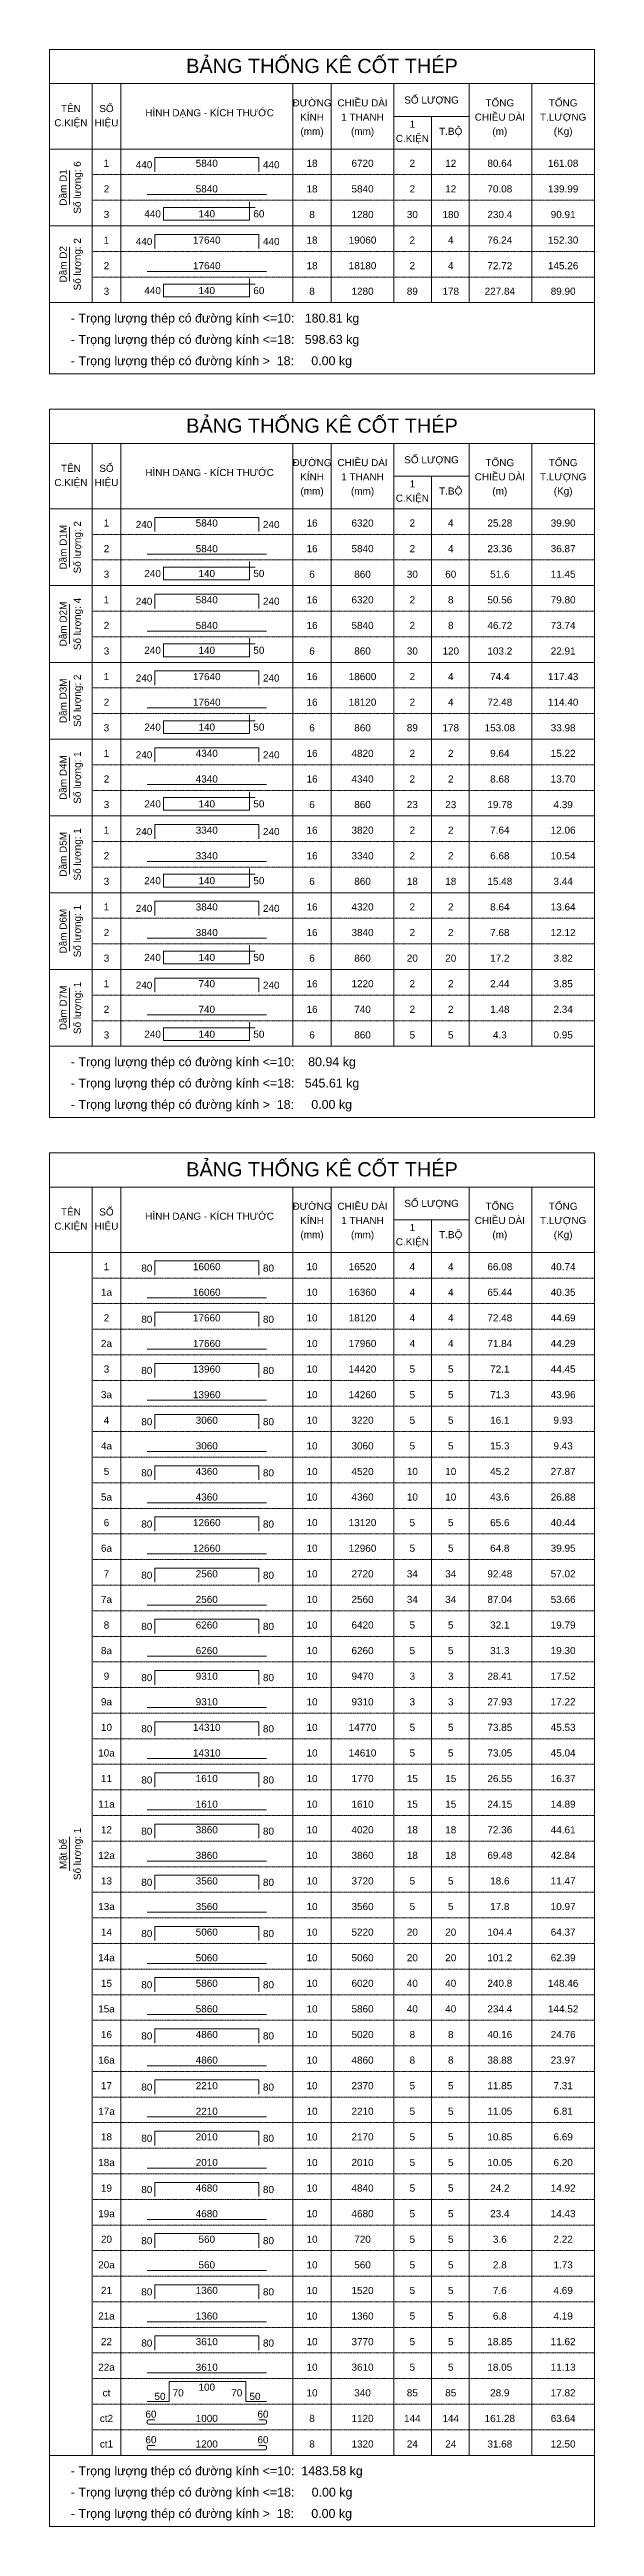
# Model space of a CAD drawing. Header units: inches. Extents: x 0 to 9575, y -795350 to -699800.
# Drawn here: x 0 to 9575, y -754200 to -710650 of the extents above; entities that cross this region are included whole.
import ezdxf
from ezdxf.enums import TextEntityAlignment as Align

# ---------------------------------------------------------------- set-up
doc = ezdxf.new("R2010")
doc.units = ezdxf.units.IN
doc.header["$MEASUREMENT"] = 0
doc.linetypes.add('HIDDENX2', pattern=[0.75, 0.5, -0.25])
for name, color, linetype, lineweight in [('Bao', 2, 'Continuous', 0), ('NetMo', 9, 'HIDDENX2', 0), ('Steel', 4, 'Continuous', 0), ('Text', 2, 'Continuous', 0), ('TextThep', 7, 'Continuous', 0)]:
    doc.layers.add(name, color=color, linetype=linetype, lineweight=lineweight)
doc.styles.add('Hoa', font='micross.ttf')
doc.styles.add('Thuong', font='micross.ttf')

msp = doc.modelspace()

# ---------------------------------------------------------------- texts
at = {"layer": 'Text', "color": 4, "style": 'Hoa'}
for p in [(4787.5, -711062.5), (4787.5, -717387.5), (4787.5, -730462.5)]:
    msp.add_text('BẢNG THỐNG KÊ CỐT THÉP', height=250, dxfattribs=at).set_placement(p, align=Align.CENTER)
at = {"layer": 'Text'}
for s, style, p in [('TÊN', 'Hoa', (375, -711750)), ('SỐ', 'Hoa', (1000, -711750)), ('ĐƯỜNG', 'Hoa', (4612.5, -711650)), ('CHIỀU DÀI', 'Hoa', (5500, -711650)), ('SỐ LƯỢNG', 'Hoa', (6712.5, -711600)), ('TỔNG', 'Hoa', (7912.5, -711650)), ('TỔNG', 'Hoa', (9025, -711650)), ('C.KIỆN', 'Hoa', (375, -712000)), ('HIỆU', 'Hoa', (1000, -712000)), ('HÌNH DẠNG - KÍCH THƯỚC', 'Hoa', (2812.5, -711825)), ('KÍNH', 'Hoa', (4612.5, -711900)), ('(mm)', 'Thuong', (4612.5, -712150)), ('1 THANH', 'Hoa', (5500, -711900)), ('(mm)', 'Thuong', (5500, -712150)), ('1', 'Hoa', (6375, -712025)), ('T.BỘ', 'Hoa', (7050, -712150)), ('CHIỀU DÀI', 'Hoa', (7912.5, -711900)), ('(m)', 'Thuong', (7912.5, -712150)), ('T.LƯỢNG', 'Hoa', (9025, -711900)), ('(Kg)', 'Thuong', (9025, -712150)), ('C.KIỆN', 'Hoa', (6375, -712275)), ('TÊN', 'Hoa', (375, -718075)), ('SỐ', 'Hoa', (1000, -718075)), ('HÌNH DẠNG - KÍCH THƯỚC', 'Hoa', (2812.5, -718150)), ('ĐƯỜNG', 'Hoa', (4612.5, -717975)), ('KÍNH', 'Hoa', (4612.5, -718225)), ('CHIỀU DÀI', 'Hoa', (5500, -717975)), ('1 THANH', 'Hoa', (5500, -718225)), ('SỐ LƯỢNG', 'Hoa', (6712.5, -717925)), ('CHIỀU DÀI', 'Hoa', (7912.5, -718225)), ('TỔNG', 'Hoa', (7912.5, -717975)), ('T.LƯỢNG', 'Hoa', (9025, -718225)), ('TỔNG', 'Hoa', (9025, -717975)), ('C.KIỆN', 'Hoa', (375, -718325)), ('HIỆU', 'Hoa', (1000, -718325)), ('(mm)', 'Thuong', (4612.5, -718475)), ('(mm)', 'Thuong', (5500, -718475)), ('C.KIỆN', 'Hoa', (6375, -718600)), ('1', 'Hoa', (6375, -718350)), ('T.BỘ', 'Hoa', (7050, -718475)), ('(m)', 'Thuong', (7912.5, -718475)), ('(Kg)', 'Thuong', (9025, -718475)), ('TÊN', 'Hoa', (375, -731150)), ('SỐ', 'Hoa', (1000, -731150)), ('HÌNH DẠNG - KÍCH THƯỚC', 'Hoa', (2812.5, -731225)), ('ĐƯỜNG', 'Hoa', (4612.5, -731050)), ('KÍNH', 'Hoa', (4612.5, -731300)), ('CHIỀU DÀI', 'Hoa', (5500, -731050)), ('1 THANH', 'Hoa', (5500, -731300)), ('SỐ LƯỢNG', 'Hoa', (6712.5, -731000)), ('CHIỀU DÀI', 'Hoa', (7912.5, -731300)), ('TỔNG', 'Hoa', (7912.5, -731050)), ('T.LƯỢNG', 'Hoa', (9025, -731300)), ('TỔNG', 'Hoa', (9025, -731050)), ('C.KIỆN', 'Hoa', (375, -731400)), ('HIỆU', 'Hoa', (1000, -731400)), ('(mm)', 'Thuong', (4612.5, -731550)), ('(mm)', 'Thuong', (5500, -731550)), ('C.KIỆN', 'Hoa', (6375, -731675)), ('1', 'Hoa', (6375, -731425)), ('T.BỘ', 'Hoa', (7050, -731550)), ('(m)', 'Thuong', (7912.5, -731550)), ('(Kg)', 'Thuong', (9025, -731550))]:
    msp.add_text(s, height=125, dxfattribs=dict(at, style=style)).set_placement(p, align=Align.CENTER)
at = {"layer": 'Text', "style": 'Hoa'}
for s, p in [('Dầm D1', (300, -713075)), ('Số lượng: 6', (550, -713075)), ('Dầm D2', (300, -714425)), ('Số lượng: 2', (550, -714425)), ('Số lượng: 2', (550, -719400)), ('Dầm D1M', (300, -719400)), ('Số lượng: 4', (550, -720750)), ('Dầm D2M', (300, -720750)), ('Dầm D3M', (300, -722100)), ('Số lượng: 2', (550, -722100)), ('Dầm D4M', (300, -723450)), ('Số lượng: 1', (550, -723450)), ('Dầm D5M', (300, -724800)), ('Số lượng: 1', (550, -724800)), ('Dầm D6M', (300, -726150)), ('Số lượng: 1', (550, -726150)), ('Dầm D7M', (300, -727500)), ('Số lượng: 1', (550, -727500)), ('Số lượng: 1', (550, -742375)), ('Mặt bể', (300, -742375))]:
    msp.add_text(s, height=125, rotation=90.00021, dxfattribs=at).set_placement(p, align=Align.CENTER)
for s, p in [('- Trọng lượng thép có đường kính <=10:   180.81 kg', (375, -715450)), ('- Trọng lượng thép có đường kính <=18:   598.63 kg', (375, -715825)), ('- Trọng lượng thép có đường kính >  18:     0.00 kg', (375, -716200)), ('- Trọng lượng thép có đường kính <=10:    80.94 kg', (375, -728525)), ('- Trọng lượng thép có đường kính <=18:   545.61 kg', (375, -728900)), ('- Trọng lượng thép có đường kính >  18:     0.00 kg', (375, -729275)), ('- Trọng lượng thép có đường kính <=10:  1483.58 kg', (375, -753300)), ('- Trọng lượng thép có đường kính <=18:     0.00 kg', (375, -753675)), ('- Trọng lượng thép có đường kính >  18:     0.00 kg', (375, -754050))]:
    msp.add_text(s, height=156.25, dxfattribs=at).set_placement(p)
at = {"layer": 'TextThep', "style": 'Hoa'}
for s, p in [('1', (1000, -712750)), ('5840', (2762.5, -712750)), ('18', (4612.5, -712750)), ('2', (1000, -713200)), ('5840', (2762.5, -713200)), ('18', (4612.5, -713200)), ('5840', (5500, -713200)), ('2', (6375, -713200)), ('12', (7050, -713200)), ('70.08', (7912.5, -713200)), ('139.99', (9025, -713200)), ('3', (1000, -713650)), ('140', (2762.5, -713637.5)), ('8', (4612.5, -713650)), ('1', (1000, -714100)), ('17640', (2762.5, -714100)), ('18', (4612.5, -714100)), ('2', (1000, -714550)), ('17640', (2762.5, -714550)), ('18', (4612.5, -714550)), ('18180', (5500, -714550)), ('2', (6375, -714550)), ('4', (7050, -714550)), ('72.72', (7912.5, -714550)), ('145.26', (9025, -714550)), ('3', (1000, -715000)), ('140', (2762.5, -714987.5)), ('8', (4612.5, -715000)), ('1', (1000, -719075)), ('5840', (2762.5, -719075)), ('16', (4612.5, -719075)), ('2', (1000, -719525)), ('5840', (2762.5, -719525)), ('16', (4612.5, -719525)), ('5840', (5500, -719525)), ('2', (6375, -719525)), ('4', (7050, -719525)), ('23.36', (7912.5, -719525)), ('36.87', (9025, -719525)), ('3', (1000, -719975)), ('140', (2762.5, -719962.5)), ('6', (4612.5, -719975)), ('1', (1000, -720425)), ('5840', (2762.5, -720425)), ('16', (4612.5, -720425)), ('2', (1000, -720875)), ('5840', (2762.5, -720875)), ('16', (4612.5, -720875)), ('5840', (5500, -720875)), ('2', (6375, -720875)), ('8', (7050, -720875)), ('46.72', (7912.5, -720875)), ('73.74', (9025, -720875)), ('3', (1000, -721325)), ('140', (2762.5, -721312.5)), ('6', (4612.5, -721325)), ('1', (1000, -721775)), ('17640', (2762.5, -721775)), ('16', (4612.5, -721775)), ('2', (1000, -722225)), ('17640', (2762.5, -722225)), ('16', (4612.5, -722225)), ('18120', (5500, -722225)), ('2', (6375, -722225)), ('4', (7050, -722225)), ('72.48', (7912.5, -722225)), ('114.40', (9025, -722225)), ('3', (1000, -722675)), ('140', (2762.5, -722662.5)), ('6', (4612.5, -722675)), ('1', (1000, -723125)), ('4340', (2762.5, -723125)), ('16', (4612.5, -723125)), ('2', (1000, -723575)), ('4340', (2762.5, -723575)), ('16', (4612.5, -723575)), ('4340', (5500, -723575)), ('2', (6375, -723575)), ('2', (7050, -723575)), ('8.68', (7912.5, -723575)), ('13.70', (9025, -723575)), ('3', (1000, -724025)), ('140', (2762.5, -724012.5)), ('6', (4612.5, -724025)), ('1', (1000, -724475)), ('3340', (2762.5, -724475)), ('16', (4612.5, -724475)), ('2', (1000, -724925)), ('3340', (2762.5, -724925)), ('16', (4612.5, -724925)), ('3340', (5500, -724925)), ('2', (6375, -724925)), ('2', (7050, -724925)), ('6.68', (7912.5, -724925)), ('10.54', (9025, -724925)), ('3', (1000, -725375)), ('140', (2762.5, -725362.5)), ('6', (4612.5, -725375)), ('1', (1000, -725825)), ('3840', (2762.5, -725825)), ('16', (4612.5, -725825)), ('2', (1000, -726275)), ('3840', (2762.5, -726275)), ('16', (4612.5, -726275)), ('3840', (5500, -726275)), ('2', (6375, -726275)), ('2', (7050, -726275)), ('7.68', (7912.5, -726275)), ('12.12', (9025, -726275)), ('3', (1000, -726725)), ('140', (2762.5, -726712.5)), ('6', (4612.5, -726725)), ('1', (1000, -727175)), ('740', (2762.5, -727175)), ('16', (4612.5, -727175)), ('2', (1000, -727625)), ('740', (2762.5, -727625)), ('16', (4612.5, -727625)), ('740', (5500, -727625)), ('2', (6375, -727625)), ('2', (7050, -727625)), ('1.48', (7912.5, -727625)), ('2.34', (9025, -727625)), ('3', (1000, -728075)), ('140', (2762.5, -728062.5)), ('6', (4612.5, -728075)), ('1', (1000, -732150)), ('16060', (2762.5, -732150)), ('10', (4612.5, -732150)), ('1a', (1000, -732600)), ('16060', (2762.5, -732600)), ('10', (4612.5, -732600)), ('16360', (5500, -732600)), ('4', (6375, -732600)), ('4', (7050, -732600)), ('65.44', (7912.5, -732600)), ('40.35', (9025, -732600)), ('2', (1000, -733050)), ('17660', (2762.5, -733050)), ('10', (4612.5, -733050)), ('2a', (1000, -733500)), ('17660', (2762.5, -733500)), ('10', (4612.5, -733500)), ('17960', (5500, -733500)), ('4', (6375, -733500)), ('4', (7050, -733500)), ('71.84', (7912.5, -733500)), ('44.29', (9025, -733500)), ('3', (1000, -733950)), ('13960', (2762.5, -733950)), ('10', (4612.5, -733950)), ('3a', (1000, -734400)), ('13960', (2762.5, -734400)), ('10', (4612.5, -734400)), ('14260', (5500, -734400)), ('5', (6375, -734400)), ('5', (7050, -734400)), ('71.3', (7912.5, -734400)), ('43.96', (9025, -734400)), ('4', (1000, -734850)), ('3060', (2762.5, -734850)), ('10', (4612.5, -734850)), ('4a', (1000, -735300)), ('3060', (2762.5, -735300)), ('10', (4612.5, -735300)), ('3060', (5500, -735300)), ('5', (6375, -735300)), ('5', (7050, -735300)), ('15.3', (7912.5, -735300)), ('9.43', (9025, -735300)), ('5', (1000, -735750)), ('4360', (2762.5, -735750)), ('10', (4612.5, -735750)), ('5a', (1000, -736200)), ('4360', (2762.5, -736200)), ('10', (4612.5, -736200)), ('4360', (5500, -736200)), ('10', (6375, -736200)), ('10', (7050, -736200)), ('43.6', (7912.5, -736200)), ('26.88', (9025, -736200)), ('6', (1000, -736650)), ('12660', (2762.5, -736650)), ('10', (4612.5, -736650)), ('6a', (1000, -737100)), ('12660', (2762.5, -737100)), ('10', (4612.5, -737100)), ('12960', (5500, -737100)), ('5', (6375, -737100)), ('5', (7050, -737100)), ('64.8', (7912.5, -737100)), ('39.95', (9025, -737100)), ('7', (1000, -737550)), ('2560', (2762.5, -737550)), ('10', (4612.5, -737550)), ('7a', (1000, -738000)), ('2560', (2762.5, -738000)), ('10', (4612.5, -738000)), ('2560', (5500, -738000)), ('34', (6375, -738000)), ('34', (7050, -738000)), ('87.04', (7912.5, -738000)), ('53.66', (9025, -738000)), ('8', (1000, -738450)), ('6260', (2762.5, -738450)), ('10', (4612.5, -738450)), ('8a', (1000, -738900)), ('6260', (2762.5, -738900)), ('10', (4612.5, -738900)), ('6260', (5500, -738900)), ('5', (6375, -738900)), ('5', (7050, -738900)), ('31.3', (7912.5, -738900)), ('19.30', (9025, -738900)), ('9', (1000, -739350)), ('9310', (2762.5, -739350)), ('10', (4612.5, -739350)), ('9a', (1000, -739800)), ('9310', (2762.5, -739800)), ('10', (4612.5, -739800)), ('9310', (5500, -739800)), ('3', (6375, -739800)), ('3', (7050, -739800)), ('27.93', (7912.5, -739800)), ('17.22', (9025, -739800)), ('10', (1000, -740250)), ('14310', (2762.5, -740250)), ('10', (4612.5, -740250)), ('10a', (1000, -740700)), ('14310', (2762.5, -740700)), ('10', (4612.5, -740700)), ('14610', (5500, -740700)), ('5', (6375, -740700)), ('5', (7050, -740700)), ('73.05', (7912.5, -740700)), ('45.04', (9025, -740700)), ('11', (1000, -741150)), ('1610', (2762.5, -741150)), ('10', (4612.5, -741150)), ('11a', (1000, -741600)), ('1610', (2762.5, -741600)), ('10', (4612.5, -741600)), ('1610', (5500, -741600)), ('15', (6375, -741600)), ('15', (7050, -741600)), ('24.15', (7912.5, -741600)), ('14.89', (9025, -741600)), ('12', (1000, -742050)), ('3860', (2762.5, -742050)), ('10', (4612.5, -742050)), ('12a', (1000, -742500)), ('3860', (2762.5, -742500)), ('10', (4612.5, -742500)), ('3860', (5500, -742500)), ('18', (6375, -742500)), ('18', (7050, -742500)), ('69.48', (7912.5, -742500)), ('42.84', (9025, -742500)), ('13', (1000, -742950)), ('3560', (2762.5, -742950)), ('10', (4612.5, -742950)), ('13a', (1000, -743400)), ('3560', (2762.5, -743400)), ('10', (4612.5, -743400)), ('3560', (5500, -743400)), ('5', (6375, -743400)), ('5', (7050, -743400)), ('17.8', (7912.5, -743400)), ('10.97', (9025, -743400)), ('14', (1000, -743850)), ('5060', (2762.5, -743850)), ('10', (4612.5, -743850)), ('14a', (1000, -744300)), ('5060', (2762.5, -744300)), ('10', (4612.5, -744300)), ('5060', (5500, -744300)), ('20', (6375, -744300)), ('20', (7050, -744300)), ('101.2', (7912.5, -744300)), ('62.39', (9025, -744300)), ('15', (1000, -744750)), ('5860', (2762.5, -744750)), ('10', (4612.5, -744750)), ('15a', (1000, -745200)), ('5860', (2762.5, -745200)), ('10', (4612.5, -745200)), ('5860', (5500, -745200)), ('40', (6375, -745200)), ('40', (7050, -745200)), ('234.4', (7912.5, -745200)), ('144.52', (9025, -745200)), ('16', (1000, -745650)), ('4860', (2762.5, -745650)), ('10', (4612.5, -745650)), ('16a', (1000, -746100)), ('4860', (2762.5, -746100)), ('10', (4612.5, -746100)), ('4860', (5500, -746100)), ('8', (6375, -746100)), ('8', (7050, -746100)), ('38.88', (7912.5, -746100)), ('23.97', (9025, -746100)), ('17', (1000, -746550)), ('2210', (2762.5, -746550)), ('10', (4612.5, -746550)), ('17a', (1000, -747000)), ('2210', (2762.5, -747000)), ('10', (4612.5, -747000)), ('2210', (5500, -747000)), ('5', (6375, -747000)), ('5', (7050, -747000)), ('11.05', (7912.5, -747000)), ('6.81', (9025, -747000)), ('18', (1000, -747450)), ('2010', (2762.5, -747450)), ('10', (4612.5, -747450)), ('18a', (1000, -747900)), ('2010', (2762.5, -747900)), ('10', (4612.5, -747900)), ('2010', (5500, -747900)), ('5', (6375, -747900)), ('5', (7050, -747900)), ('10.05', (7912.5, -747900)), ('6.20', (9025, -747900)), ('19', (1000, -748350)), ('4680', (2762.5, -748350)), ('10', (4612.5, -748350)), ('19a', (1000, -748800)), ('4680', (2762.5, -748800)), ('10', (4612.5, -748800)), ('4680', (5500, -748800)), ('5', (6375, -748800)), ('5', (7050, -748800)), ('23.4', (7912.5, -748800)), ('14.43', (9025, -748800)), ('20', (1000, -749250)), ('560', (2762.5, -749250)), ('10', (4612.5, -749250)), ('20a', (1000, -749700)), ('560', (2762.5, -749700)), ('10', (4612.5, -749700)), ('560', (5500, -749700)), ('5', (6375, -749700)), ('5', (7050, -749700)), ('2.8', (7912.5, -749700)), ('1.73', (9025, -749700)), ('21', (1000, -750150)), ('1360', (2762.5, -750150)), ('10', (4612.5, -750150)), ('21a', (1000, -750600)), ('1360', (2762.5, -750600)), ('10', (4612.5, -750600)), ('1360', (5500, -750600)), ('5', (6375, -750600)), ('5', (7050, -750600)), ('6.8', (7912.5, -750600)), ('4.19', (9025, -750600)), ('22', (1000, -751050)), ('3610', (2762.5, -751050)), ('10', (4612.5, -751050)), ('22a', (1000, -751500)), ('3610', (2762.5, -751500)), ('10', (4612.5, -751500)), ('3610', (5500, -751500)), ('5', (6375, -751500)), ('5', (7050, -751500)), ('18.05', (7912.5, -751500)), ('11.13', (9025, -751500)), ('ct', (1000, -751950)), ('10', (4612.5, -751950)), ('ct2', (1000, -752400)), ('60', (1781.25, -752325)), ('1000', (2762.5, -752400)), ('60', (3750, -752325)), ('8', (4612.5, -752400)), ('ct1', (1000, -752850)), ('60', (1781.25, -752775)), ('1200', (2762.5, -752850)), ('60', (3750, -752775)), ('8', (4612.5, -752850))]:
    msp.add_text(s, height=125, dxfattribs=at).set_placement(p, align=Align.BOTTOM_CENTER)
for s, p in [('440', (1806.25, -712775)), ('440', (1956.25, -713637.5)), ('440', (1806.25, -714125)), ('440', (1956.25, -714987.5)), ('240', (1806.25, -719100)), ('240', (1956.25, -719962.5)), ('240', (1806.25, -720450)), ('240', (1956.25, -721312.5)), ('240', (1806.25, -721800)), ('240', (1956.25, -722662.5)), ('240', (1806.25, -723150)), ('240', (1956.25, -724012.5)), ('240', (1806.25, -724500)), ('240', (1956.25, -725362.5)), ('240', (1806.25, -725850)), ('240', (1956.25, -726712.5)), ('240', (1806.25, -727200)), ('240', (1956.25, -728062.5)), ('80', (1806.25, -732175)), ('80', (1806.25, -733075)), ('80', (1806.25, -733975)), ('80', (1806.25, -734875)), ('80', (1806.25, -735775)), ('80', (1806.25, -736675)), ('80', (1806.25, -737575)), ('80', (1806.25, -738475)), ('80', (1806.25, -739375)), ('80', (1806.25, -740275)), ('80', (1806.25, -741175)), ('80', (1806.25, -742075)), ('80', (1806.25, -742975)), ('80', (1806.25, -743875)), ('80', (1806.25, -744775)), ('80', (1806.25, -745675)), ('80', (1806.25, -746575)), ('80', (1806.25, -747475)), ('80', (1806.25, -748375)), ('80', (1806.25, -749275)), ('80', (1806.25, -750175)), ('80', (1806.25, -751075))]:
    msp.add_text(s, height=125, dxfattribs=at).set_placement(p, align=Align.BOTTOM_RIGHT)
for s, p in [('440', (3750, -712775)), ('60', (3581.25, -713637.5)), ('440', (3750, -714125)), ('60', (3581.25, -714987.5)), ('240', (3750, -719100)), ('50', (3581.25, -719962.5)), ('240', (3750, -720450)), ('50', (3581.25, -721312.5)), ('240', (3750, -721800)), ('50', (3581.25, -722662.5)), ('240', (3750, -723150)), ('50', (3581.25, -724012.5)), ('240', (3750, -724500)), ('50', (3581.25, -725362.5)), ('240', (3750, -725850)), ('50', (3581.25, -726712.5)), ('240', (3750, -727200)), ('50', (3581.25, -728062.5)), ('80', (3750, -732175)), ('80', (3750, -733075)), ('80', (3750, -733975)), ('80', (3750, -734875)), ('80', (3750, -735775)), ('80', (3750, -736675)), ('80', (3750, -737575)), ('80', (3750, -738475)), ('80', (3750, -739375)), ('80', (3750, -740275)), ('80', (3750, -741175)), ('80', (3750, -742075)), ('80', (3750, -742975)), ('80', (3750, -743875)), ('80', (3750, -744775)), ('80', (3750, -745675)), ('80', (3750, -746575)), ('80', (3750, -747475)), ('80', (3750, -748375)), ('80', (3750, -749275)), ('80', (3750, -750175)), ('80', (3750, -751075))]:
    msp.add_text(s, height=125, dxfattribs=at).set_placement(p, align=Align.BOTTOM_LEFT)
at = {"layer": 'TextThep', "color": 7, "style": 'Hoa'}
for s, p in [('6720', (5500, -712750)), ('2', (6375, -712750)), ('12', (7050, -712750)), ('80.64', (7912.5, -712750)), ('161.08', (9025, -712750)), ('1280', (5500, -713650)), ('30', (6375, -713650)), ('180', (7050, -713650)), ('230.4', (7912.5, -713650)), ('90.91', (9025, -713650)), ('19060', (5500, -714100)), ('2', (6375, -714100)), ('4', (7050, -714100)), ('76.24', (7912.5, -714100)), ('152.30', (9025, -714100)), ('1280', (5500, -715000)), ('89', (6375, -715000)), ('178', (7050, -715000)), ('227.84', (7912.5, -715000)), ('89.90', (9025, -715000)), ('6320', (5500, -719075)), ('2', (6375, -719075)), ('4', (7050, -719075)), ('25.28', (7912.5, -719075)), ('39.90', (9025, -719075)), ('860', (5500, -719975)), ('30', (6375, -719975)), ('60', (7050, -719975)), ('51.6', (7912.5, -719975)), ('11.45', (9025, -719975)), ('6320', (5500, -720425)), ('2', (6375, -720425)), ('8', (7050, -720425)), ('50.56', (7912.5, -720425)), ('79.80', (9025, -720425)), ('860', (5500, -721325)), ('30', (6375, -721325)), ('120', (7050, -721325)), ('103.2', (7912.5, -721325)), ('22.91', (9025, -721325)), ('18600', (5500, -721775)), ('2', (6375, -721775)), ('4', (7050, -721775)), ('74.4', (7912.5, -721775)), ('117.43', (9025, -721775)), ('860', (5500, -722675)), ('89', (6375, -722675)), ('178', (7050, -722675)), ('153.08', (7912.5, -722675)), ('33.98', (9025, -722675)), ('4820', (5500, -723125)), ('2', (6375, -723125)), ('2', (7050, -723125)), ('9.64', (7912.5, -723125)), ('15.22', (9025, -723125)), ('860', (5500, -724025)), ('23', (6375, -724025)), ('23', (7050, -724025)), ('19.78', (7912.5, -724025)), ('4.39', (9025, -724025)), ('3820', (5500, -724475)), ('2', (6375, -724475)), ('2', (7050, -724475)), ('7.64', (7912.5, -724475)), ('12.06', (9025, -724475)), ('860', (5500, -725375)), ('18', (6375, -725375)), ('18', (7050, -725375)), ('15.48', (7912.5, -725375)), ('3.44', (9025, -725375)), ('4320', (5500, -725825)), ('2', (6375, -725825)), ('2', (7050, -725825)), ('8.64', (7912.5, -725825)), ('13.64', (9025, -725825)), ('860', (5500, -726725)), ('20', (6375, -726725)), ('20', (7050, -726725)), ('17.2', (7912.5, -726725)), ('3.82', (9025, -726725)), ('1220', (5500, -727175)), ('2', (6375, -727175)), ('2', (7050, -727175)), ('2.44', (7912.5, -727175)), ('3.85', (9025, -727175)), ('860', (5500, -728075)), ('5', (6375, -728075)), ('5', (7050, -728075)), ('4.3', (7912.5, -728075)), ('0.95', (9025, -728075)), ('16520', (5500, -732150)), ('4', (6375, -732150)), ('4', (7050, -732150)), ('66.08', (7912.5, -732150)), ('40.74', (9025, -732150)), ('18120', (5500, -733050)), ('4', (6375, -733050)), ('4', (7050, -733050)), ('72.48', (7912.5, -733050)), ('44.69', (9025, -733050)), ('14420', (5500, -733950)), ('5', (6375, -733950)), ('5', (7050, -733950)), ('72.1', (7912.5, -733950)), ('44.45', (9025, -733950)), ('3220', (5500, -734850)), ('5', (6375, -734850)), ('5', (7050, -734850)), ('16.1', (7912.5, -734850)), ('9.93', (9025, -734850)), ('4520', (5500, -735750)), ('10', (6375, -735750)), ('10', (7050, -735750)), ('45.2', (7912.5, -735750)), ('27.87', (9025, -735750)), ('13120', (5500, -736650)), ('5', (6375, -736650)), ('5', (7050, -736650)), ('65.6', (7912.5, -736650)), ('40.44', (9025, -736650)), ('2720', (5500, -737550)), ('34', (6375, -737550)), ('34', (7050, -737550)), ('92.48', (7912.5, -737550)), ('57.02', (9025, -737550)), ('6420', (5500, -738450)), ('5', (6375, -738450)), ('5', (7050, -738450)), ('32.1', (7912.5, -738450)), ('19.79', (9025, -738450)), ('9470', (5500, -739350)), ('3', (6375, -739350)), ('3', (7050, -739350)), ('28.41', (7912.5, -739350)), ('17.52', (9025, -739350)), ('14770', (5500, -740250)), ('5', (6375, -740250)), ('5', (7050, -740250)), ('73.85', (7912.5, -740250)), ('45.53', (9025, -740250)), ('1770', (5500, -741150)), ('15', (6375, -741150)), ('15', (7050, -741150)), ('26.55', (7912.5, -741150)), ('16.37', (9025, -741150)), ('4020', (5500, -742050)), ('18', (6375, -742050)), ('18', (7050, -742050)), ('72.36', (7912.5, -742050)), ('44.61', (9025, -742050)), ('3720', (5500, -742950)), ('5', (6375, -742950)), ('5', (7050, -742950)), ('18.6', (7912.5, -742950)), ('11.47', (9025, -742950)), ('5220', (5500, -743850)), ('20', (6375, -743850)), ('20', (7050, -743850)), ('104.4', (7912.5, -743850)), ('64.37', (9025, -743850)), ('6020', (5500, -744750)), ('40', (6375, -744750)), ('40', (7050, -744750)), ('240.8', (7912.5, -744750)), ('148.46', (9025, -744750)), ('5020', (5500, -745650)), ('8', (6375, -745650)), ('8', (7050, -745650)), ('40.16', (7912.5, -745650)), ('24.76', (9025, -745650)), ('2370', (5500, -746550)), ('5', (6375, -746550)), ('5', (7050, -746550)), ('11.85', (7912.5, -746550)), ('7.31', (9025, -746550)), ('2170', (5500, -747450)), ('5', (6375, -747450)), ('5', (7050, -747450)), ('10.85', (7912.5, -747450)), ('6.69', (9025, -747450)), ('4840', (5500, -748350)), ('5', (6375, -748350)), ('5', (7050, -748350)), ('24.2', (7912.5, -748350)), ('14.92', (9025, -748350)), ('720', (5500, -749250)), ('5', (6375, -749250)), ('5', (7050, -749250)), ('3.6', (7912.5, -749250)), ('2.22', (9025, -749250)), ('1520', (5500, -750150)), ('5', (6375, -750150)), ('5', (7050, -750150)), ('7.6', (7912.5, -750150)), ('4.69', (9025, -750150)), ('3770', (5500, -751050)), ('5', (6375, -751050)), ('5', (7050, -751050)), ('18.85', (7912.5, -751050)), ('11.62', (9025, -751050)), ('340', (5500, -751950)), ('85', (6375, -751950)), ('85', (7050, -751950)), ('28.9', (7912.5, -751950)), ('17.82', (9025, -751950)), ('1120', (5500, -752400)), ('144', (6375, -752400)), ('144', (7050, -752400)), ('161.28', (7912.5, -752400)), ('63.64', (9025, -752400)), ('1320', (5500, -752850)), ('24', (6375, -752850)), ('24', (7050, -752850)), ('31.68', (7912.5, -752850)), ('12.50', (9025, -752850))]:
    msp.add_text(s, height=125, dxfattribs=at).set_placement(p, align=Align.BOTTOM_CENTER)
at = {"layer": 'TextThep', "style": 'Hoa'}
for s, p in [('50', (2037.5, -751975)), ('70', (3387.5, -751912.5))]:
    msp.add_text(s, height=125, dxfattribs=at).set_placement(p, align=Align.RIGHT)
for s, p in [('70', (2162.5, -751912.5)), ('50', (3512.5, -751975))]:
    msp.add_text(s, height=125, dxfattribs=at).set_placement(p)
msp.add_text('100', height=125, dxfattribs=at).set_placement((2762.5, -751812.5), align=Align.CENTER)

# ---------------------------------------------------------------- linework, layer by layer
at = {"layer": 'Bao'}
for p, q in [((0, -710650), (9575, -710650)), ((0, -710650), (0, -716350)), ((9575, -710650), (9575, -716350)), ((0, -711250), (9575, -711250)), ((750, -711250), (750, -715100)), ((1250, -711250), (1250, -715100)), ((4275, -711250), (4275, -715100)), ((4950, -711250), (4950, -715100)), ((6050, -711250), (6050, -715100)), ((7375, -711250), (7375, -715100)), ((8475, -711250), (8475, -715100)), ((6050, -711825), (7375, -711825)), ((6712.5, -711825), (6712.5, -715100)), ((0, -712400), (9575, -712400)), ((0, -716975), (9575, -716975)), ((0, -716975), (0, -729425)), ((9575, -716975), (9575, -729425)), ((0, -717575), (9575, -717575)), ((750, -717575), (750, -728175)), ((1250, -717575), (1250, -728175)), ((4275, -717575), (4275, -728175)), ((4950, -717575), (4950, -728175)), ((6050, -717575), (6050, -728175)), ((7375, -717575), (7375, -728175)), ((8475, -717575), (8475, -728175)), ((6050, -718150), (7375, -718150)), ((6712.5, -718150), (6712.5, -728175)), ((0, -718725), (9575, -718725)), ((0, -730050), (9575, -730050)), ((0, -730050), (0, -754200)), ((9575, -730050), (9575, -754200)), ((0, -730650), (9575, -730650)), ((750, -730650), (750, -752950)), ((1250, -730650), (1250, -752950)), ((4275, -730650), (4275, -752950)), ((4950, -730650), (4950, -752950)), ((6050, -730650), (6050, -752950)), ((7375, -730650), (7375, -752950)), ((8475, -730650), (8475, -752950)), ((6050, -731225), (7375, -731225)), ((6712.5, -731225), (6712.5, -752950)), ((0, -731800), (9575, -731800))]:
    msp.add_line(p, q, dxfattribs=at)
at = {"layer": 'NetMo'}
for p, q in [((750, -712850), (9575, -712850)), ((750, -713300), (9575, -713300)), ((750, -713750), (9575, -713750)), ((750, -714200), (9575, -714200)), ((750, -714650), (9575, -714650)), ((750, -715100), (9575, -715100)), ((750, -719175), (9575, -719175)), ((750, -719625), (9575, -719625)), ((750, -720075), (9575, -720075)), ((750, -720525), (9575, -720525)), ((750, -720975), (9575, -720975)), ((750, -721425), (9575, -721425)), ((750, -721875), (9575, -721875)), ((750, -722325), (9575, -722325)), ((750, -722775), (9575, -722775)), ((750, -723225), (9575, -723225)), ((750, -723675), (9575, -723675)), ((750, -724125), (9575, -724125)), ((750, -724575), (9575, -724575)), ((750, -725025), (9575, -725025)), ((750, -725475), (9575, -725475)), ((750, -725925), (9575, -725925)), ((750, -726375), (9575, -726375)), ((750, -726825), (9575, -726825)), ((750, -727275), (9575, -727275)), ((750, -727725), (9575, -727725)), ((750, -728175), (9575, -728175)), ((750, -732250), (9575, -732250)), ((750, -732700), (9575, -732700)), ((750, -733150), (9575, -733150)), ((750, -733600), (9575, -733600)), ((750, -734050), (9575, -734050)), ((750, -734500), (9575, -734500)), ((750, -734950), (9575, -734950)), ((750, -735400), (9575, -735400)), ((750, -735850), (9575, -735850)), ((750, -736300), (9575, -736300)), ((750, -736750), (9575, -736750)), ((750, -737200), (9575, -737200)), ((750, -737650), (9575, -737650)), ((750, -738100), (9575, -738100)), ((750, -738550), (9575, -738550)), ((750, -739000), (9575, -739000)), ((750, -739450), (9575, -739450)), ((750, -739900), (9575, -739900)), ((750, -740350), (9575, -740350)), ((750, -740800), (9575, -740800)), ((750, -741250), (9575, -741250)), ((750, -741700), (9575, -741700)), ((750, -742150), (9575, -742150)), ((750, -742600), (9575, -742600)), ((750, -743050), (9575, -743050)), ((750, -743500), (9575, -743500)), ((750, -743950), (9575, -743950)), ((750, -744400), (9575, -744400)), ((750, -744850), (9575, -744850)), ((750, -745300), (9575, -745300)), ((750, -745750), (9575, -745750)), ((750, -746200), (9575, -746200)), ((750, -746650), (9575, -746650)), ((750, -747100), (9575, -747100)), ((750, -747550), (9575, -747550)), ((750, -748000), (9575, -748000)), ((750, -748450), (9575, -748450)), ((750, -748900), (9575, -748900)), ((750, -749350), (9575, -749350)), ((750, -749800), (9575, -749800)), ((750, -750250), (9575, -750250)), ((750, -750700), (9575, -750700)), ((750, -751150), (9575, -751150)), ((750, -751600), (9575, -751600)), ((750, -752050), (9575, -752050)), ((750, -752500), (9575, -752500)), ((750, -752950), (9575, -752950))]:
    msp.add_line(p, q, dxfattribs=at)
at = {"layer": 'Steel'}
for points in [[(1850, -712800), (1850, -712550), (3675, -712550), (3675, -712800)], [(1712.5, -713200), (3812.5, -713200)], [(3612.5, -713425), (2000, -713425), (2000, -713650), (3512.5, -713650), (3512.5, -713325)], [(1850, -714150), (1850, -713900), (3675, -713900), (3675, -714150)], [(1712.5, -714550), (3812.5, -714550)], [(3612.5, -714775), (2000, -714775), (2000, -715000), (3512.5, -715000), (3512.5, -714675)], [(1850, -719125), (1850, -718875), (3675, -718875), (3675, -719125)], [(1712.5, -719525), (3812.5, -719525)], [(3612.5, -719750), (2000, -719750), (2000, -719975), (3512.5, -719975), (3512.5, -719650)], [(1850, -720475), (1850, -720225), (3675, -720225), (3675, -720475)], [(1712.5, -720875), (3812.5, -720875)], [(3612.5, -721100), (2000, -721100), (2000, -721325), (3512.5, -721325), (3512.5, -721000)], [(1850, -721825), (1850, -721575), (3675, -721575), (3675, -721825)], [(1712.5, -722225), (3812.5, -722225)], [(3612.5, -722450), (2000, -722450), (2000, -722675), (3512.5, -722675), (3512.5, -722350)], [(1850, -723175), (1850, -722925), (3675, -722925), (3675, -723175)], [(1712.5, -723575), (3812.5, -723575)], [(3612.5, -723800), (2000, -723800), (2000, -724025), (3512.5, -724025), (3512.5, -723700)], [(1850, -724525), (1850, -724275), (3675, -724275), (3675, -724525)], [(1712.5, -724925), (3812.5, -724925)], [(3612.5, -725150), (2000, -725150), (2000, -725375), (3512.5, -725375), (3512.5, -725050)], [(1850, -725875), (1850, -725625), (3675, -725625), (3675, -725875)], [(1712.5, -726275), (3812.5, -726275)], [(3612.5, -726500), (2000, -726500), (2000, -726725), (3512.5, -726725), (3512.5, -726400)], [(1850, -727225), (1850, -726975), (3675, -726975), (3675, -727225)], [(1712.5, -727625), (3812.5, -727625)], [(3612.5, -727850), (2000, -727850), (2000, -728075), (3512.5, -728075), (3512.5, -727750)], [(1850, -732200), (1850, -731950), (3675, -731950), (3675, -732200)], [(1712.5, -732600), (3812.5, -732600)], [(1850, -733100), (1850, -732850), (3675, -732850), (3675, -733100)], [(1712.5, -733500), (3812.5, -733500)], [(1850, -734000), (1850, -733750), (3675, -733750), (3675, -734000)], [(1712.5, -734400), (3812.5, -734400)], [(1850, -734900), (1850, -734650), (3675, -734650), (3675, -734900)], [(1712.5, -735300), (3812.5, -735300)], [(1850, -735800), (1850, -735550), (3675, -735550), (3675, -735800)], [(1712.5, -736200), (3812.5, -736200)], [(1850, -736700), (1850, -736450), (3675, -736450), (3675, -736700)], [(1712.5, -737100), (3812.5, -737100)], [(1850, -737600), (1850, -737350), (3675, -737350), (3675, -737600)], [(1712.5, -738000), (3812.5, -738000)], [(1850, -738500), (1850, -738250), (3675, -738250), (3675, -738500)], [(1712.5, -738900), (3812.5, -738900)], [(1850, -739400), (1850, -739150), (3675, -739150), (3675, -739400)], [(1712.5, -739800), (3812.5, -739800)], [(1850, -740300), (1850, -740050), (3675, -740050), (3675, -740300)], [(1712.5, -740700), (3812.5, -740700)], [(1850, -741200), (1850, -740950), (3675, -740950), (3675, -741200)], [(1712.5, -741600), (3812.5, -741600)], [(1850, -742100), (1850, -741850), (3675, -741850), (3675, -742100)], [(1712.5, -742500), (3812.5, -742500)], [(1850, -743000), (1850, -742750), (3675, -742750), (3675, -743000)], [(1712.5, -743400), (3812.5, -743400)], [(1850, -743900), (1850, -743650), (3675, -743650), (3675, -743900)], [(1712.5, -744300), (3812.5, -744300)], [(1850, -744800), (1850, -744550), (3675, -744550), (3675, -744800)], [(1712.5, -745200), (3812.5, -745200)], [(1850, -745700), (1850, -745450), (3675, -745450), (3675, -745700)], [(1712.5, -746100), (3812.5, -746100)], [(1850, -746600), (1850, -746350), (3675, -746350), (3675, -746600)], [(1712.5, -747000), (3812.5, -747000)], [(1850, -747500), (1850, -747250), (3675, -747250), (3675, -747500)], [(1712.5, -747900), (3812.5, -747900)], [(1850, -748400), (1850, -748150), (3675, -748150), (3675, -748400)], [(1712.5, -748800), (3812.5, -748800)], [(1850, -749300), (1850, -749050), (3675, -749050), (3675, -749300)], [(1712.5, -749700), (3812.5, -749700)], [(1850, -750200), (1850, -749950), (3675, -749950), (3675, -750200)], [(1712.5, -750600), (3812.5, -750600)], [(1850, -751100), (1850, -750850), (3675, -750850), (3675, -751100)], [(1712.5, -751500), (3812.5, -751500)], [(1712.5, -752000), (2100, -752000), (2100, -751650), (3450, -751650), (3450, -752000), (3812.5, -752000)]]:
    msp.add_lwpolyline(points, dxfattribs=at)
for points in [[(1850, -752325), (1737.5, -752325, 0.41421356), (1712.5, -752350), (1712.5, -752375, 0.41421356), (1737.5, -752400), (3787.5, -752400, 0.41421356), (3812.5, -752375), (3812.5, -752350, 0.41421356), (3787.5, -752325), (3675, -752325)], [(1850, -752775), (1737.5, -752775, 0.41421356), (1712.5, -752800), (1712.5, -752825, 0.41421356), (1737.5, -752850), (3787.5, -752850, 0.41421356), (3812.5, -752825), (3812.5, -752800, 0.41421356), (3787.5, -752775), (3675, -752775)]]:
    msp.add_lwpolyline(points, format="xyb", dxfattribs=at)
at = {"layer": 'Text'}
for p, q in [((350, -713375), (350, -712775)), ((0, -713750), (9575, -713750)), ((350, -714725), (350, -714125)), ((0, -715100), (9575, -715100)), ((0, -715100), (9575, -715100)), ((0, -716350), (9575, -716350)), ((350, -719750), (350, -719050)), ((0, -720075), (9575, -720075)), ((350, -721100), (350, -720400)), ((0, -721425), (9575, -721425)), ((350, -722450), (350, -721750)), ((0, -722775), (9575, -722775)), ((350, -723800), (350, -723100)), ((0, -724125), (9575, -724125)), ((350, -725150), (350, -724450)), ((0, -725475), (9575, -725475)), ((350, -726500), (350, -725800)), ((0, -726825), (9575, -726825)), ((350, -727850), (350, -727150)), ((0, -728175), (9575, -728175)), ((0, -728175), (9575, -728175)), ((0, -729425), (9575, -729425)), ((350, -742675), (350, -742075)), ((0, -752950), (9575, -752950)), ((0, -752950), (9575, -752950)), ((0, -754200), (9575, -754200))]:
    msp.add_line(p, q, dxfattribs=at)

msp.set_redraw_order([(e.dxf.handle, doc.entitydb.next_handle()) for e in msp.query("TEXT MTEXT ATTDEF DIMENSION ARC_DIMENSION")])  # texts and dimensions are drawn at this point

doc.saveas('drawing.dxf')
